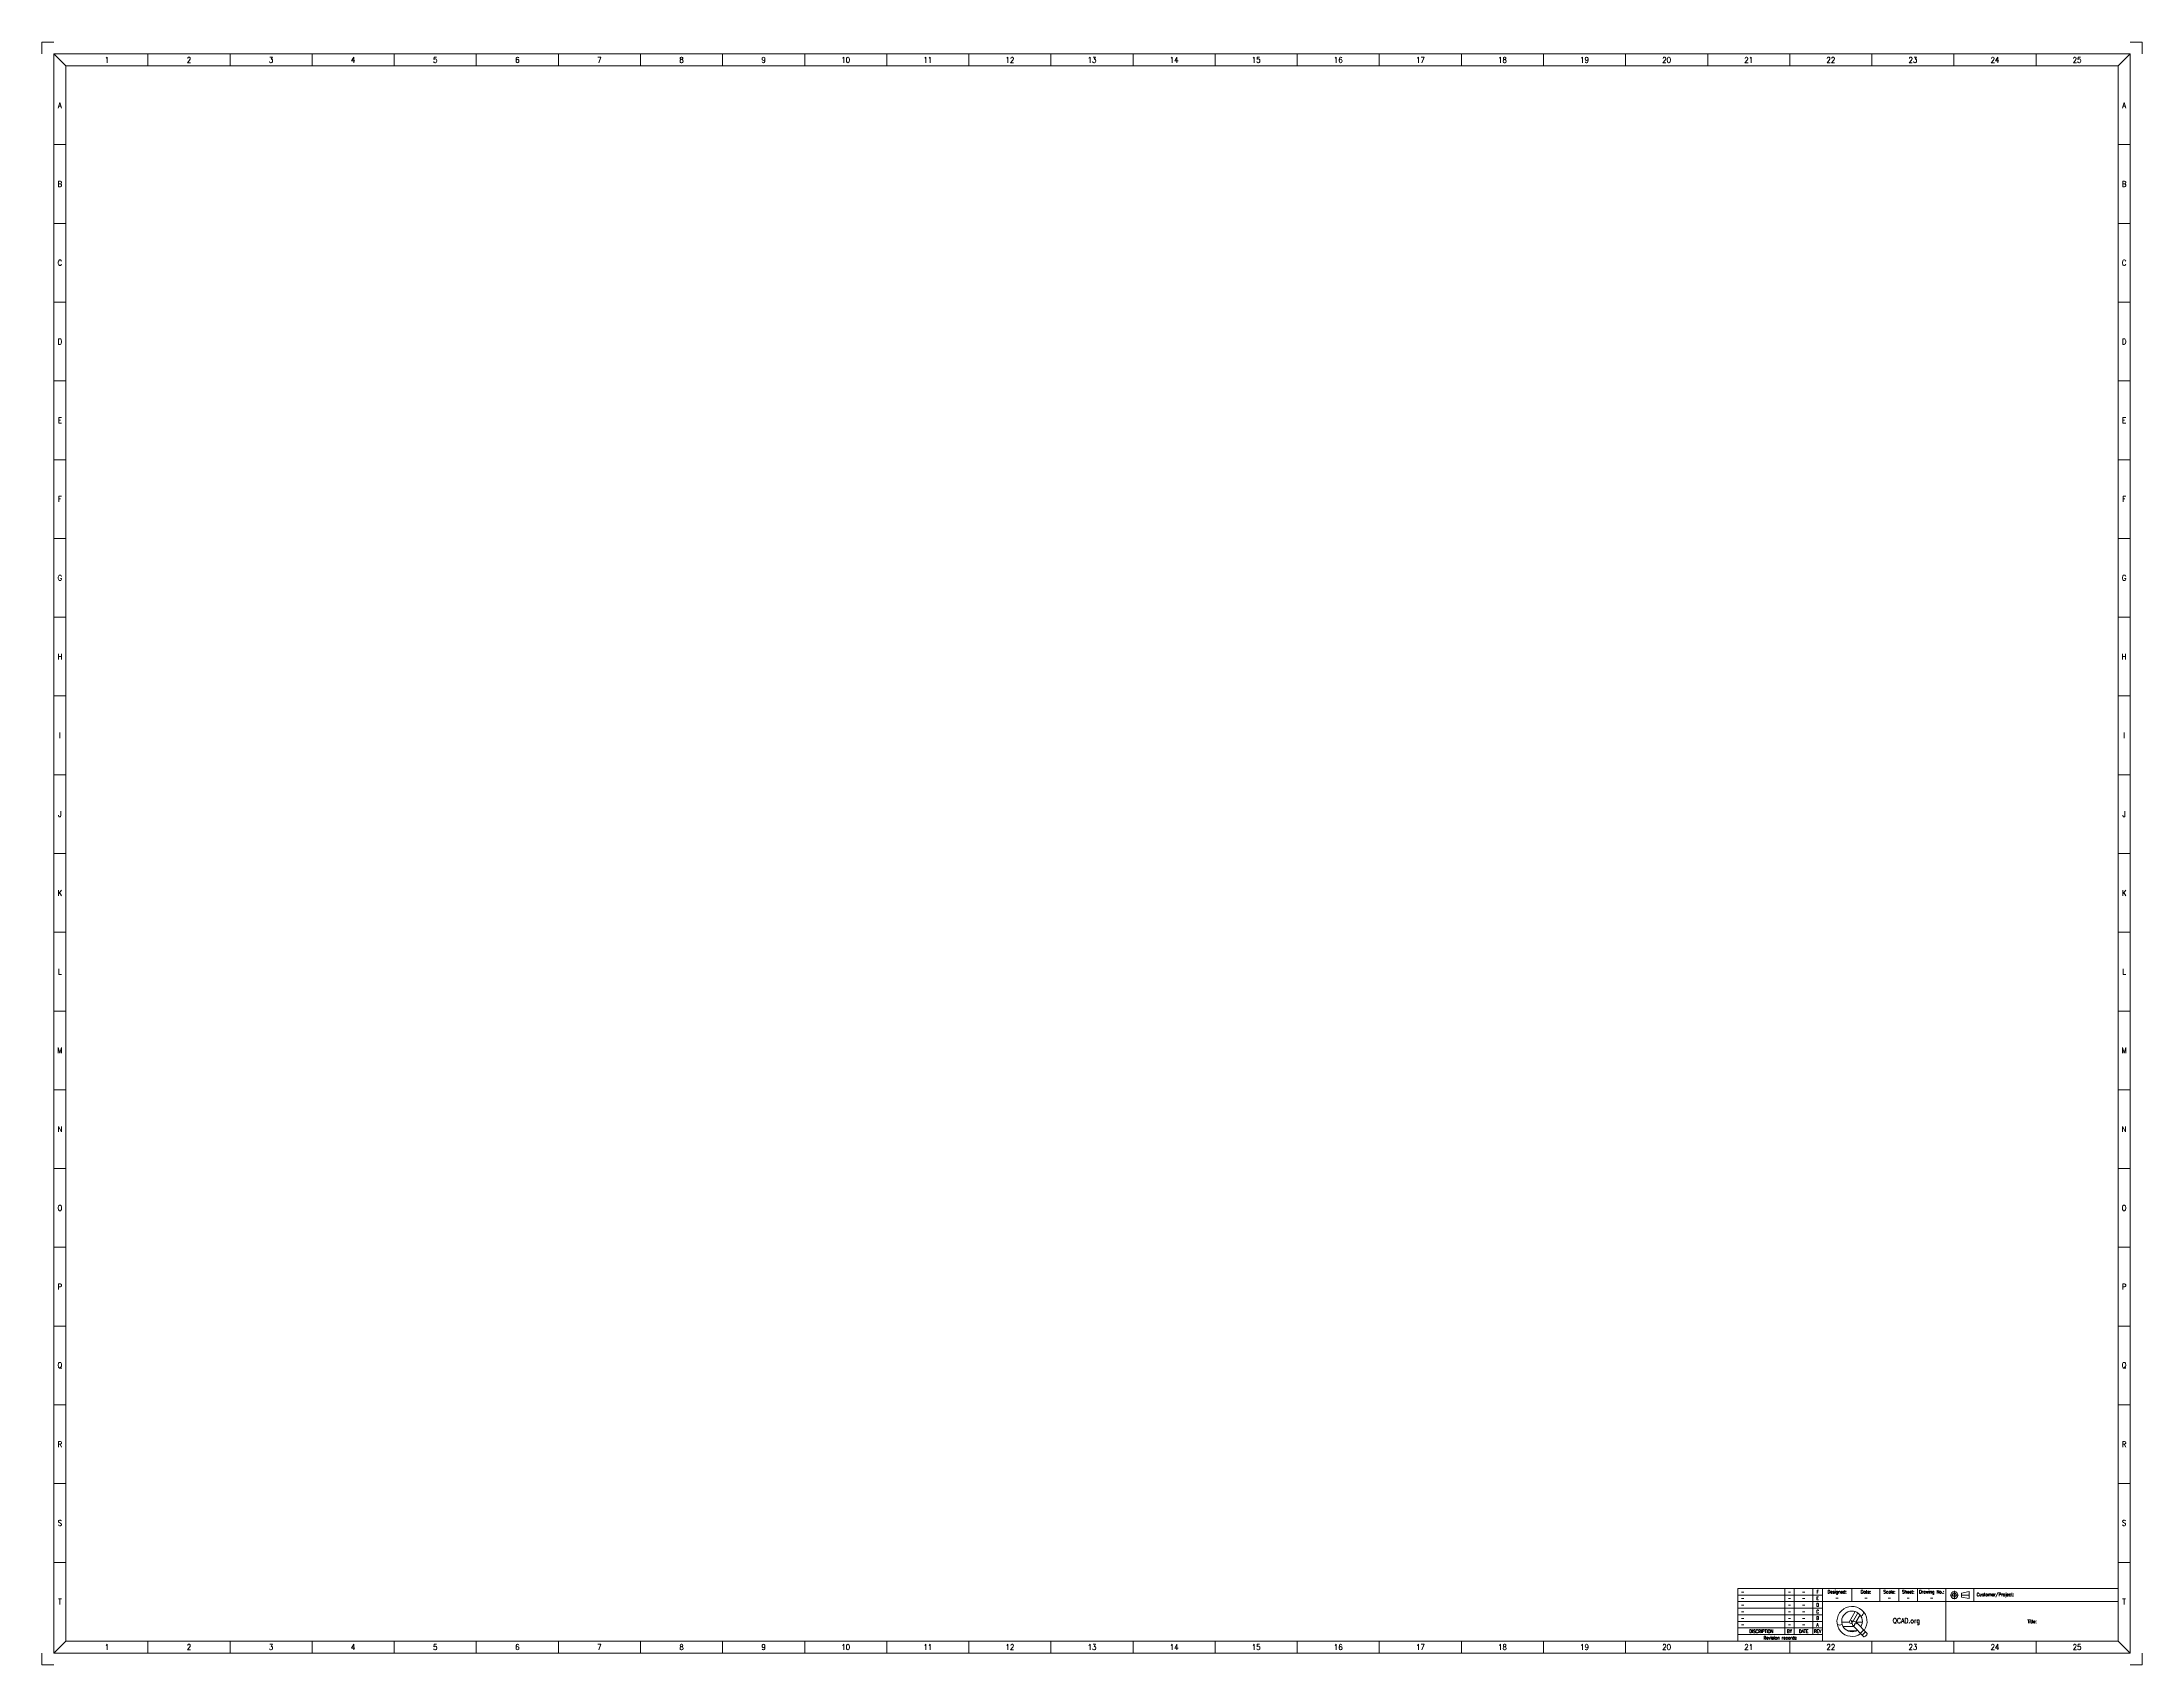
# Model space of a CAD drawing. Header units: inches. Extents: x 0 to 44, y 0 to 34.
import ezdxf

# ---------------------------------------------------------------- set-up
doc = ezdxf.new("R2010")
doc.units = ezdxf.units.IN
doc.header["$MEASUREMENT"] = 0
doc.linetypes.add('DASHDOT2', pattern=[12, 6, -2.95, 0.1, -2.95])
doc.layers.add('9.1 Drawing sheet', color=9, linetype='Continuous', lineweight=9, true_color=0xc0c0c0)
doc.styles.add('textstyle0', font='Standard')
doc.styles.add('textstyle1', font='Standard')
doc.styles.add('textstyle10', font='Standard')
doc.styles.add('textstyle100', font='Standard')
doc.styles.add('textstyle101', font='Standard')
doc.styles.add('textstyle102', font='Standard')
doc.styles.add('textstyle103', font='Standard')
doc.styles.add('textstyle104', font='Standard')
doc.styles.add('textstyle105', font='Standard')
doc.styles.add('textstyle106', font='Standard')
doc.styles.add('textstyle107', font='Standard')
doc.styles.add('textstyle108', font='Standard')
doc.styles.add('textstyle109', font='Standard')
doc.styles.add('textstyle11', font='Standard')
doc.styles.add('textstyle110', font='Standard')
doc.styles.add('textstyle111', font='Standard')
doc.styles.add('textstyle112', font='Standard')
doc.styles.add('textstyle113', font='Standard')
doc.styles.add('textstyle114', font='Standard')
doc.styles.add('textstyle115', font='Standard')
doc.styles.add('textstyle116', font='Standard')
doc.styles.add('textstyle117', font='Standard')
doc.styles.add('textstyle118', font='Standard')
doc.styles.add('textstyle119', font='Standard')
doc.styles.add('textstyle12', font='Standard')
doc.styles.add('textstyle120', font='Standard')
doc.styles.add('textstyle121', font='Standard')
doc.styles.add('textstyle122', font='Standard')
doc.styles.add('textstyle123', font='Standard')
doc.styles.add('textstyle124', font='Standard')
doc.styles.add('textstyle125', font='Standard')
doc.styles.add('textstyle126', font='Standard')
doc.styles.add('textstyle127', font='Standard')
doc.styles.add('textstyle128', font='Standard')
doc.styles.add('textstyle129', font='Standard')
doc.styles.add('textstyle13', font='Standard')
doc.styles.add('textstyle130', font='Standard')
doc.styles.add('textstyle131', font='Standard')
doc.styles.add('textstyle14', font='Standard')
doc.styles.add('textstyle15', font='Standard')
doc.styles.add('textstyle16', font='Standard')
doc.styles.add('textstyle17', font='Standard')
doc.styles.add('textstyle18', font='Standard')
doc.styles.add('textstyle19', font='Standard')
doc.styles.add('textstyle2', font='Standard')
doc.styles.add('textstyle20', font='Standard')
doc.styles.add('textstyle21', font='Standard')
doc.styles.add('textstyle22', font='Standard')
doc.styles.add('textstyle23', font='Standard')
doc.styles.add('textstyle24', font='Standard')
doc.styles.add('textstyle25', font='Standard')
doc.styles.add('textstyle26', font='Standard')
doc.styles.add('textstyle27', font='Standard')
doc.styles.add('textstyle28', font='Standard')
doc.styles.add('textstyle29', font='Standard')
doc.styles.add('textstyle3', font='Standard')
doc.styles.add('textstyle30', font='Standard')
doc.styles.add('textstyle31', font='Standard')
doc.styles.add('textstyle32', font='Standard')
doc.styles.add('textstyle33', font='Standard')
doc.styles.add('textstyle34', font='Standard')
doc.styles.add('textstyle35', font='Standard')
doc.styles.add('textstyle36', font='Standard')
doc.styles.add('textstyle37', font='Standard')
doc.styles.add('textstyle38', font='Standard')
doc.styles.add('textstyle39', font='Standard')
doc.styles.add('textstyle4', font='Standard')
doc.styles.add('textstyle40', font='Standard')
doc.styles.add('textstyle41', font='Standard')
doc.styles.add('textstyle42', font='Standard')
doc.styles.add('textstyle43', font='Standard')
doc.styles.add('textstyle44', font='Standard')
doc.styles.add('textstyle45', font='Standard')
doc.styles.add('textstyle46', font='Standard')
doc.styles.add('textstyle47', font='Standard')
doc.styles.add('textstyle48', font='Standard')
doc.styles.add('textstyle49', font='Standard')
doc.styles.add('textstyle5', font='Standard')
doc.styles.add('textstyle50', font='Standard')
doc.styles.add('textstyle51', font='Standard')
doc.styles.add('textstyle52', font='Standard')
doc.styles.add('textstyle53', font='Standard')
doc.styles.add('textstyle54', font='Standard')
doc.styles.add('textstyle55', font='Standard')
doc.styles.add('textstyle56', font='Standard')
doc.styles.add('textstyle57', font='Standard')
doc.styles.add('textstyle58', font='Standard')
doc.styles.add('textstyle59', font='Standard')
doc.styles.add('textstyle6', font='Standard')
doc.styles.add('textstyle60', font='Standard')
doc.styles.add('textstyle61', font='Standard')
doc.styles.add('textstyle62', font='Standard')
doc.styles.add('textstyle63', font='Standard')
doc.styles.add('textstyle64', font='Standard')
doc.styles.add('textstyle65', font='Standard')
doc.styles.add('textstyle66', font='Standard')
doc.styles.add('textstyle67', font='Standard')
doc.styles.add('textstyle68', font='Standard')
doc.styles.add('textstyle69', font='Standard')
doc.styles.add('textstyle7', font='Standard')
doc.styles.add('textstyle70', font='Standard')
doc.styles.add('textstyle71', font='Standard')
doc.styles.add('textstyle72', font='Standard')
doc.styles.add('textstyle73', font='Standard')
doc.styles.add('textstyle74', font='Standard')
doc.styles.add('textstyle75', font='Standard')
doc.styles.add('textstyle76', font='Standard')
doc.styles.add('textstyle77', font='Standard')
doc.styles.add('textstyle78', font='Standard')
doc.styles.add('textstyle79', font='Standard')
doc.styles.add('textstyle8', font='Standard')
doc.styles.add('textstyle80', font='Standard')
doc.styles.add('textstyle81', font='Standard')
doc.styles.add('textstyle82', font='Standard')
doc.styles.add('textstyle83', font='Standard')
doc.styles.add('textstyle84', font='Standard')
doc.styles.add('textstyle85', font='Standard')
doc.styles.add('textstyle86', font='Standard')
doc.styles.add('textstyle87', font='Standard')
doc.styles.add('textstyle88', font='Standard')
doc.styles.add('textstyle89', font='Standard')
doc.styles.add('textstyle9', font='Standard')
doc.styles.add('textstyle90', font='Standard')
doc.styles.add('textstyle91', font='Standard')
doc.styles.add('textstyle92', font='Standard')
doc.styles.add('textstyle93', font='Standard')
doc.styles.add('textstyle94', font='Standard')
doc.styles.add('textstyle95', font='Standard')
doc.styles.add('textstyle96', font='Standard')
doc.styles.add('textstyle97', font='Standard')
doc.styles.add('textstyle98', font='Standard')
doc.styles.add('textstyle99', font='Standard')

# ---------------------------------------------------------------- blocks, each defined once
blk = doc.blocks.new('Zoned border')
at = {"layer": '9.1 Drawing sheet'}
for p, q in [((0.5, 33.5), (0.25, 33.75)), ((0.25, 33.75), (43.75, 33.75)), ((0.25, 0.25), (0.25, 33.75)), ((0.5, 33.5), (43.5, 33.5)), ((0.5, 0.5), (0.5, 33.5)), ((2.22, 33.5), (2.22, 33.75)), ((3.94, 33.5), (3.94, 33.75)), ((5.66, 33.5), (5.66, 33.75)), ((7.38, 33.5), (7.38, 33.75)), ((9.1, 33.5), (9.1, 33.75)), ((10.82, 33.5), (10.82, 33.75)), ((12.54, 33.5), (12.54, 33.75)), ((14.26, 33.5), (14.26, 33.75)), ((15.98, 33.5), (15.98, 33.75)), ((17.7, 33.5), (17.7, 33.75)), ((19.42, 33.5), (19.42, 33.75)), ((21.14, 33.5), (21.14, 33.75)), ((22.86, 33.5), (22.86, 33.75)), ((24.58, 33.5), (24.58, 33.75)), ((26.3, 33.5), (26.3, 33.75)), ((28.02, 33.5), (28.02, 33.75)), ((29.74, 33.5), (29.74, 33.75)), ((31.46, 33.5), (31.46, 33.75)), ((33.18, 33.5), (33.18, 33.75)), ((34.9, 33.5), (34.9, 33.75)), ((36.62, 33.5), (36.62, 33.75)), ((38.34, 33.5), (38.34, 33.75)), ((40.06, 33.5), (40.06, 33.75)), ((41.78, 33.5), (41.78, 33.75)), ((43.5, 33.5), (43.75, 33.75)), ((43.5, 33.5), (43.5, 0.5)), ((43.75, 33.75), (43.75, 0.25)), ((0.25, 31.85), (0.5, 31.85)), ((43.5, 31.85), (43.75, 31.85)), ((0.25, 30.2), (0.5, 30.2)), ((43.5, 30.2), (43.75, 30.2)), ((0.25, 28.55), (0.5, 28.55)), ((43.5, 28.55), (43.75, 28.55)), ((0.25, 26.9), (0.5, 26.9)), ((43.5, 26.9), (43.75, 26.9)), ((0.25, 25.25), (0.5, 25.25)), ((43.5, 25.25), (43.75, 25.25)), ((0.25, 23.6), (0.5, 23.6)), ((43.5, 23.6), (43.75, 23.6)), ((0.25, 21.95), (0.5, 21.95)), ((43.5, 21.95), (43.75, 21.95)), ((0.25, 20.3), (0.5, 20.3)), ((43.5, 20.3), (43.75, 20.3)), ((0.25, 18.65), (0.5, 18.65)), ((43.5, 18.65), (43.75, 18.65)), ((0.25, 17), (0.5, 17)), ((43.5, 17), (43.75, 17)), ((0.25, 15.35), (0.5, 15.35)), ((43.5, 15.35), (43.75, 15.35)), ((0.25, 13.7), (0.5, 13.7)), ((43.5, 13.7), (43.75, 13.7)), ((0.25, 12.05), (0.5, 12.05)), ((43.5, 12.05), (43.75, 12.05)), ((0.25, 10.4), (0.5, 10.4)), ((43.5, 10.4), (43.75, 10.4)), ((0.25, 8.75), (0.5, 8.75)), ((43.5, 8.75), (43.75, 8.75)), ((0.25, 7.1), (0.5, 7.1)), ((43.5, 7.1), (43.75, 7.1)), ((0.25, 5.45), (0.5, 5.45)), ((43.5, 5.45), (43.75, 5.45)), ((0.25, 3.8), (0.5, 3.8)), ((43.5, 3.8), (43.75, 3.8)), ((0.25, 2.15), (0.5, 2.15)), ((43.5, 2.15), (43.75, 2.15)), ((0.25, 0.25), (0.5, 0.5)), ((43.5, 0.5), (0.5, 0.5)), ((2.22, 0.25), (2.22, 0.5)), ((3.94, 0.25), (3.94, 0.5)), ((5.66, 0.25), (5.66, 0.5)), ((7.38, 0.25), (7.38, 0.5)), ((9.1, 0.25), (9.1, 0.5)), ((10.82, 0.25), (10.82, 0.5)), ((12.54, 0.25), (12.54, 0.5)), ((14.26, 0.25), (14.26, 0.5)), ((15.98, 0.25), (15.98, 0.5)), ((17.7, 0.25), (17.7, 0.5)), ((19.42, 0.25), (19.42, 0.5)), ((21.14, 0.25), (21.14, 0.5)), ((22.86, 0.25), (22.86, 0.5)), ((24.58, 0.25), (24.58, 0.5)), ((26.3, 0.25), (26.3, 0.5)), ((28.02, 0.25), (28.02, 0.5)), ((29.74, 0.25), (29.74, 0.5)), ((31.46, 0.25), (31.46, 0.5)), ((33.18, 0.25), (33.18, 0.5)), ((34.9, 0.25), (34.9, 0.5)), ((36.62, 0.25), (36.62, 0.5)), ((38.34, 0.25), (38.34, 0.5)), ((40.06, 0.25), (40.06, 0.5)), ((41.78, 0.25), (41.78, 0.5)), ((43.5, 0.5), (43.75, 0.25)), ((43.75, 0.25), (0.25, 0.25))]:
    blk.add_line(p, q, dxfattribs=at)
at = {"layer": '9.1 Drawing sheet', "attachment_point": 5}
for s, insert, char_height, style in [('1', (1.36, 33.625), 0.118, 'textstyle41'), ('2', (3.08, 33.625), 0.118, 'textstyle43'), ('3', (4.8, 33.625), 0.118, 'textstyle44'), ('4', (6.52, 33.625), 0.118, 'textstyle45'), ('5', (8.24, 33.625), 0.118, 'textstyle46'), ('6', (9.96, 33.625), 0.118, 'textstyle47'), ('7', (11.68, 33.625), 0.118, 'textstyle48'), ('8', (13.4, 33.625), 0.118, 'textstyle49'), ('9', (15.12, 33.625), 0.118, 'textstyle50'), ('10', (16.84, 33.625), 0.1181, 'textstyle51'), ('11', (18.56, 33.625), 0.1181, 'textstyle52'), ('12', (20.28, 33.625), 0.1181, 'textstyle53'), ('13', (22, 33.625), 0.1181, 'textstyle54'), ('14', (23.72, 33.625), 0.1181, 'textstyle55'), ('15', (25.44, 33.625), 0.1181, 'textstyle56'), ('16', (27.16, 33.625), 0.1181, 'textstyle57'), ('17', (28.88, 33.625), 0.1181, 'textstyle58'), ('18', (30.6, 33.625), 0.1181, 'textstyle59'), ('19', (32.32, 33.625), 0.1181, 'textstyle60'), ('20', (34.04, 33.625), 0.1181, 'textstyle61'), ('21', (35.76, 33.625), 0.1181, 'textstyle62'), ('22', (37.48, 33.625), 0.1181, 'textstyle63'), ('23', (39.2, 33.625), 0.1181, 'textstyle64'), ('24', (40.92, 33.625), 0.1181, 'textstyle65'), ('25', (42.64, 33.625), 0.1181, 'textstyle66'), ('A', (0.375, 32.675), 0.118, 'textstyle42'), ('A', (43.625, 32.675), 0.118, 'textstyle103'), ('B', (0.375, 31.025), 0.118, 'textstyle67'), ('B', (43.625, 31.025), 0.118, 'textstyle90'), ('C', (0.375, 29.375), 0.118, 'textstyle68'), ('C', (43.625, 29.375), 0.118, 'textstyle91'), ('D', (0.375, 27.725), 0.118, 'textstyle69'), ('D', (43.625, 27.725), 0.118, 'textstyle92'), ('E', (0.375, 26.075), 0.118, 'textstyle70'), ('E', (43.625, 26.075), 0.118, 'textstyle93'), ('F', (0.375, 24.425), 0.118, 'textstyle71'), ('F', (43.625, 24.425), 0.118, 'textstyle94'), ('G', (0.375, 22.775), 0.118, 'textstyle72'), ('G', (43.625, 22.775), 0.118, 'textstyle95'), ('H', (0.375, 21.125), 0.118, 'textstyle73'), ('H', (43.625, 21.125), 0.118, 'textstyle96'), ('I', (0.375, 19.475), 0.118, 'textstyle74'), ('I', (43.625, 19.475), 0.118, 'textstyle97'), ('J', (0.375, 17.825), 0.118, 'textstyle75'), ('J', (43.625, 17.825), 0.118, 'textstyle98'), ('K', (0.375, 16.175), 0.118, 'textstyle76'), ('K', (43.625, 16.175), 0.118, 'textstyle99'), ('L', (0.375, 14.525), 0.118, 'textstyle77'), ('L', (43.625, 14.525), 0.118, 'textstyle100'), ('M', (0.375, 12.875), 0.118, 'textstyle78'), ('M', (43.625, 12.875), 0.118, 'textstyle101'), ('N', (0.375, 11.225), 0.118, 'textstyle79'), ('N', (43.625, 11.225), 0.118, 'textstyle102'), ('O', (0.375, 9.575), 0.118, 'textstyle80'), ('O', (43.625, 9.575), 0.118, 'textstyle104'), ('P', (0.375, 7.925), 0.118, 'textstyle81'), ('P', (43.625, 7.925), 0.118, 'textstyle105'), ('Q', (0.375, 6.275), 0.118, 'textstyle82'), ('Q', (43.625, 6.275), 0.118, 'textstyle86'), ('R', (0.375, 4.625), 0.118, 'textstyle83'), ('R', (43.625, 4.625), 0.118, 'textstyle87'), ('S', (0.375, 2.975), 0.118, 'textstyle84'), ('S', (43.625, 2.975), 0.118, 'textstyle88'), ('T', (0.375, 1.325), 0.118, 'textstyle85'), ('T', (43.625, 1.325), 0.118, 'textstyle89'), ('1', (1.36, 0.375), 0.118, 'textstyle128'), ('2', (3.08, 0.375), 0.118, 'textstyle113'), ('3', (4.8, 0.375), 0.118, 'textstyle114'), ('4', (6.52, 0.375), 0.118, 'textstyle115'), ('5', (8.24, 0.375), 0.118, 'textstyle116'), ('6', (9.96, 0.375), 0.118, 'textstyle117'), ('7', (11.68, 0.375), 0.118, 'textstyle118'), ('8', (13.4, 0.375), 0.118, 'textstyle119'), ('9', (15.12, 0.375), 0.118, 'textstyle120'), ('10', (16.84, 0.375), 0.1181, 'textstyle121'), ('11', (18.56, 0.375), 0.1181, 'textstyle122'), ('12', (20.28, 0.375), 0.1181, 'textstyle123'), ('13', (22, 0.375), 0.1181, 'textstyle124'), ('14', (23.72, 0.375), 0.1181, 'textstyle125'), ('15', (25.44, 0.375), 0.1181, 'textstyle126'), ('16', (27.16, 0.375), 0.1181, 'textstyle127'), ('17', (28.88, 0.375), 0.1181, 'textstyle129'), ('18', (30.6, 0.375), 0.1181, 'textstyle130'), ('19', (32.32, 0.375), 0.1181, 'textstyle106'), ('20', (34.04, 0.375), 0.1181, 'textstyle107'), ('21', (35.76, 0.375), 0.1181, 'textstyle108'), ('22', (37.48, 0.375), 0.1181, 'textstyle109'), ('23', (39.2, 0.375), 0.1181, 'textstyle110'), ('24', (40.92, 0.375), 0.1181, 'textstyle111'), ('25', (42.64, 0.375), 0.1181, 'textstyle112')]:
    blk.add_mtext(s, dxfattribs=dict(at, insert=insert, char_height=char_height, style=style))
blk = doc.blocks.new('Paper Frame')
at = {"layer": '9.1 Drawing sheet'}
for p, q in [((0, 33.75), (0, 34)), ((0, 34), (0.25, 34)), ((44, 34), (43.75, 34)), ((44, 33.75), (44, 34)), ((0.5, 33.5), (0.5, 0.5)), ((43.5, 33.5), (0.5, 33.5)), ((43.5, 0.5), (43.5, 33.5)), ((0.5, 0.5), (43.5, 0.5)), ((0, 0.25), (0, 0)), ((0, 0), (0.25, 0)), ((44, 0), (43.75, 0)), ((44, 0.25), (44, 0))]:
    blk.add_line(p, q, dxfattribs=at)
blk.add_blockref('Zoned border', (0, 0), dxfattribs=at)
blk = doc.blocks.new('Logo')
at = {"layer": '9.1 Drawing sheet', "lineweight": 9}
for p, q in [((-5.507, 0.619), (-5.634, 0.399)), ((-5.493, 0.399), (-5.406, 0.549)), ((-5.792, 0.399), (-5.634, 0.399)), ((-5.671, 0.219), (-5.48, 0.219)), ((-5.593, 0.429), (-5.491, 0.395)), ((-5.56, 0.326), (-5.593, 0.429)), ((-5.58, 0.39), (-5.554, 0.416)), ((-5.56, 0.326), (-5.527, 0.328)), ((-5.328, 0.093), (-5.56, 0.326)), ((-5.527, 0.328), (-5.525, 0.361)), ((-5.492, 0.362), (-5.525, 0.361)), ((-5.501, 0.399), (-5.359, 0.399)), ((-5.491, 0.395), (-5.492, 0.362)), ((-5.258, 0.162), (-5.491, 0.395)), ((-5.401, 0.167), (-5.331, 0.236)), ((-5.361, 0.127), (-5.292, 0.196))]:
    blk.add_line(p, q, dxfattribs=at)
at = {"layer": '9.1 Drawing sheet', "linetype": 'DASHDOT2', "lineweight": 9}
for p, q in [((-5.554, 0.416), (-5.452, 0.592)), ((-5.766, 0.309), (-5.542, 0.309)), ((-5.404, 0.309), (-5.385, 0.309))]:
    blk.add_line(p, q, dxfattribs=at)
at = {"layer": '9.1 Drawing sheet', "lineweight": 9}
for centre, radius, start, end in [((-5.576, 0.413), 0.315, 323.5694, 305.684), ((-5.576, 0.413), 0.217, 327.5283, 301.4682), ((-5.43, 0.607), 0.0956, 296.5321, 5.6951), ((-5.83, 0.433), 0.0964, 234.9253, 298.9034)]:
    blk.add_arc(centre, radius, start, end, dxfattribs=at)
for centre, major_axis, ratio, start_param, end_param in [((-5.564, 0.399), (-0.0707, 0), 0.514393, 0, 1.456913), ((-5.564, 0.399), (-0.0707, 0), 0.514393, 3.069838, 3.141593), ((-5.293, 0.128), (0.0347, 0.0346), 0.381399, 3.141593, 6.283185)]:
    blk.add_ellipse(centre, major_axis=major_axis, ratio=ratio, start_param=start_param, end_param=end_param, dxfattribs=at)
at = {"layer": '9.1 Drawing sheet', "linetype": 'Continuous', "lineweight": 0, "insert": (-4.436, 0.413), "char_height": 0.10265, "width": 5.70284, "attachment_point": 5, "style": 'textstyle131'}
blk.add_mtext('QCAD.org\\pOpen source CAD', dxfattribs=at)
blk = doc.blocks.new('Title block')
at = {"layer": '9.1 Drawing sheet'}
for p, q in [((-7.969, 1.102), (-6.197, 1.102)), ((-7.969, 1.102), (-7.969, 0)), ((-7.969, 0.965), (-6.197, 0.965)), ((-6.984, 1.102), (-6.984, 0.138)), ((-6.788, 1.102), (-6.788, 0.138)), ((-6.394, 1.102), (-6.394, 0.138)), ((-6.197, 1.102), (0, 1.102)), ((-6.197, 1.102), (-6.197, 0)), ((-5.58, 0.827), (-5.58, 1.102)), ((-4.99, 0.827), (-4.99, 1.102)), ((-4.596, 0.827), (-4.596, 1.102)), ((-4.202, 0.827), (-4.202, 1.102)), ((-3.612, 0.827), (-3.612, 1.102)), ((-3.021, 0.827), (-3.021, 1.102)), ((0, 0), (0, 1.102)), ((-7.969, 0.827), (-6.197, 0.827)), ((-7.969, 0.689), (-6.197, 0.689)), ((-7.969, 0.551), (-6.197, 0.551)), ((-6.197, 0.827), (0, 0.827)), ((-3.612, 0), (-3.612, 0.827)), ((-7.969, 0.413), (-6.197, 0.413)), ((-7.969, 0.276), (-6.197, 0.276)), ((-7.969, 0.138), (-6.197, 0.138)), ((-7.969, 0), (0, 0))]:
    blk.add_line(p, q, dxfattribs=at)
at = {"layer": '9.1 Drawing sheet', "color": 9, "linetype": 'DASHDOT2', "lineweight": 5, "true_color": 0xc0c0c0}
for p, q in [((-3.519, 0.965), (-3.344, 0.965)), ((-3.432, 0.877), (-3.432, 1.052)), ((-3.289, 0.965), (-3.114, 0.965))]:
    blk.add_line(p, q, dxfattribs=at)
at = {"layer": '9.1 Drawing sheet', "color": 9, "linetype": 'Continuous', "lineweight": 9, "true_color": 0xc0c0c0}
for p, q in [((-3.124, 1.039), (-3.279, 1.006)), ((-3.279, 1.006), (-3.279, 0.923)), ((-3.279, 0.923), (-3.124, 0.89)), ((-3.124, 1.039), (-3.124, 0.89))]:
    blk.add_line(p, q, dxfattribs=at)
for radius in [0.0747, 0.0411]:
    blk.add_circle((-3.432, 0.965), radius, dxfattribs=at)
at = {"layer": '9.1 Drawing sheet'}
blk.add_blockref('Logo', (0, 0), dxfattribs=at)
at = {"layer": '9.1 Drawing sheet', "linetype": 'Continuous', "lineweight": 0, "width": 3.8019}
for s, insert, char_height, attachment_point, style in [('-', (-7.904, 1.033), 0.0684, 4, 'textstyle32'), ('-', (-7.904, 0.896), 0.0684, 4, 'textstyle29'), ('-', (-6.886, 1.033), 0.0684, 5, 'textstyle33'), ('-', (-6.886, 0.896), 0.0684, 5, 'textstyle30'), ('-', (-6.591, 1.033), 0.0684, 5, 'textstyle34'), ('-', (-6.591, 0.896), 0.0684, 5, 'textstyle31'), ('E', (-6.296, 0.896), 0.0684, 5, 'textstyle12'), ('F', (-6.296, 1.033), 0.0684, 5, 'textstyle13'), ('Designed:', (-5.889, 1.069), 0.0684, 2, 'textstyle37'), ('-', (-5.889, 0.906), 0.0684, 5, 'textstyle0'), ('Date:', (-5.285, 1.069), 0.0684, 2, 'textstyle38'), ('-', (-5.285, 0.906), 0.0684, 5, 'textstyle1'), ('Scale:', (-4.793, 1.069), 0.0684, 2, 'textstyle39'), ('-', (-4.793, 0.906), 0.0684, 5, 'textstyle2'), ('Sheet:', (-4.399, 1.069), 0.0684, 2, 'textstyle40'), ('-', (-4.399, 0.906), 0.0684, 5, 'textstyle14'), ('Drawing No.:', (-3.907, 1.069), 0.06843, 2, 'textstyle36'), ('-', (-3.907, 0.906), 0.0684, 5, 'textstyle16'), ('Customer/Project:', (-2.963, 0.965), 0.06843, 4, 'textstyle35'), ('-', (-7.904, 0.758), 0.0684, 4, 'textstyle26'), ('-', (-7.904, 0.62), 0.0684, 4, 'textstyle23'), ('-', (-7.904, 0.482), 0.0684, 4, 'textstyle20'), ('-', (-6.886, 0.758), 0.0684, 5, 'textstyle27'), ('-', (-6.886, 0.62), 0.0684, 5, 'textstyle24'), ('-', (-6.886, 0.482), 0.0684, 5, 'textstyle21'), ('-', (-6.591, 0.758), 0.0684, 5, 'textstyle28'), ('-', (-6.591, 0.62), 0.0684, 5, 'textstyle25'), ('-', (-6.591, 0.482), 0.0684, 5, 'textstyle22'), ('C', (-6.296, 0.62), 0.0684, 5, 'textstyle10'), ('D', (-6.296, 0.758), 0.0684, 5, 'textstyle11'), ('B', (-6.296, 0.482), 0.0684, 5, 'textstyle9'), ('Title:', (-1.806, 0.413), 0.0684, 5, 'textstyle15'), ('-', (-7.904, 0.344), 0.0684, 4, 'textstyle17'), ('DISCRIPTION', (-7.477, 0.207), 0.06843, 5, 'textstyle4'), ('Revision records', (-7.083, 0.069), 0.06843, 5, 'textstyle3'), ('BY', (-6.886, 0.207), 0.0684, 5, 'textstyle5'), ('-', (-6.886, 0.344), 0.0684, 5, 'textstyle18'), ('DATE', (-6.591, 0.207), 0.0684, 5, 'textstyle6'), ('-', (-6.591, 0.344), 0.0684, 5, 'textstyle19'), ('REV', (-6.296, 0.207), 0.0684, 5, 'textstyle7'), ('A', (-6.296, 0.344), 0.0684, 5, 'textstyle8')]:
    blk.add_mtext(s, dxfattribs=dict(at, insert=insert, char_height=char_height, attachment_point=attachment_point, style=style))

msp = doc.modelspace()

# ---------------------------------------------------------------- block references
at = {"layer": '9.1 Drawing sheet'}
for name, p in [('Paper Frame', (0, 0)), ('Title block', (43.5, 0.5))]:
    msp.add_blockref(name, p, dxfattribs=at)

doc.saveas('drawing.dxf')
